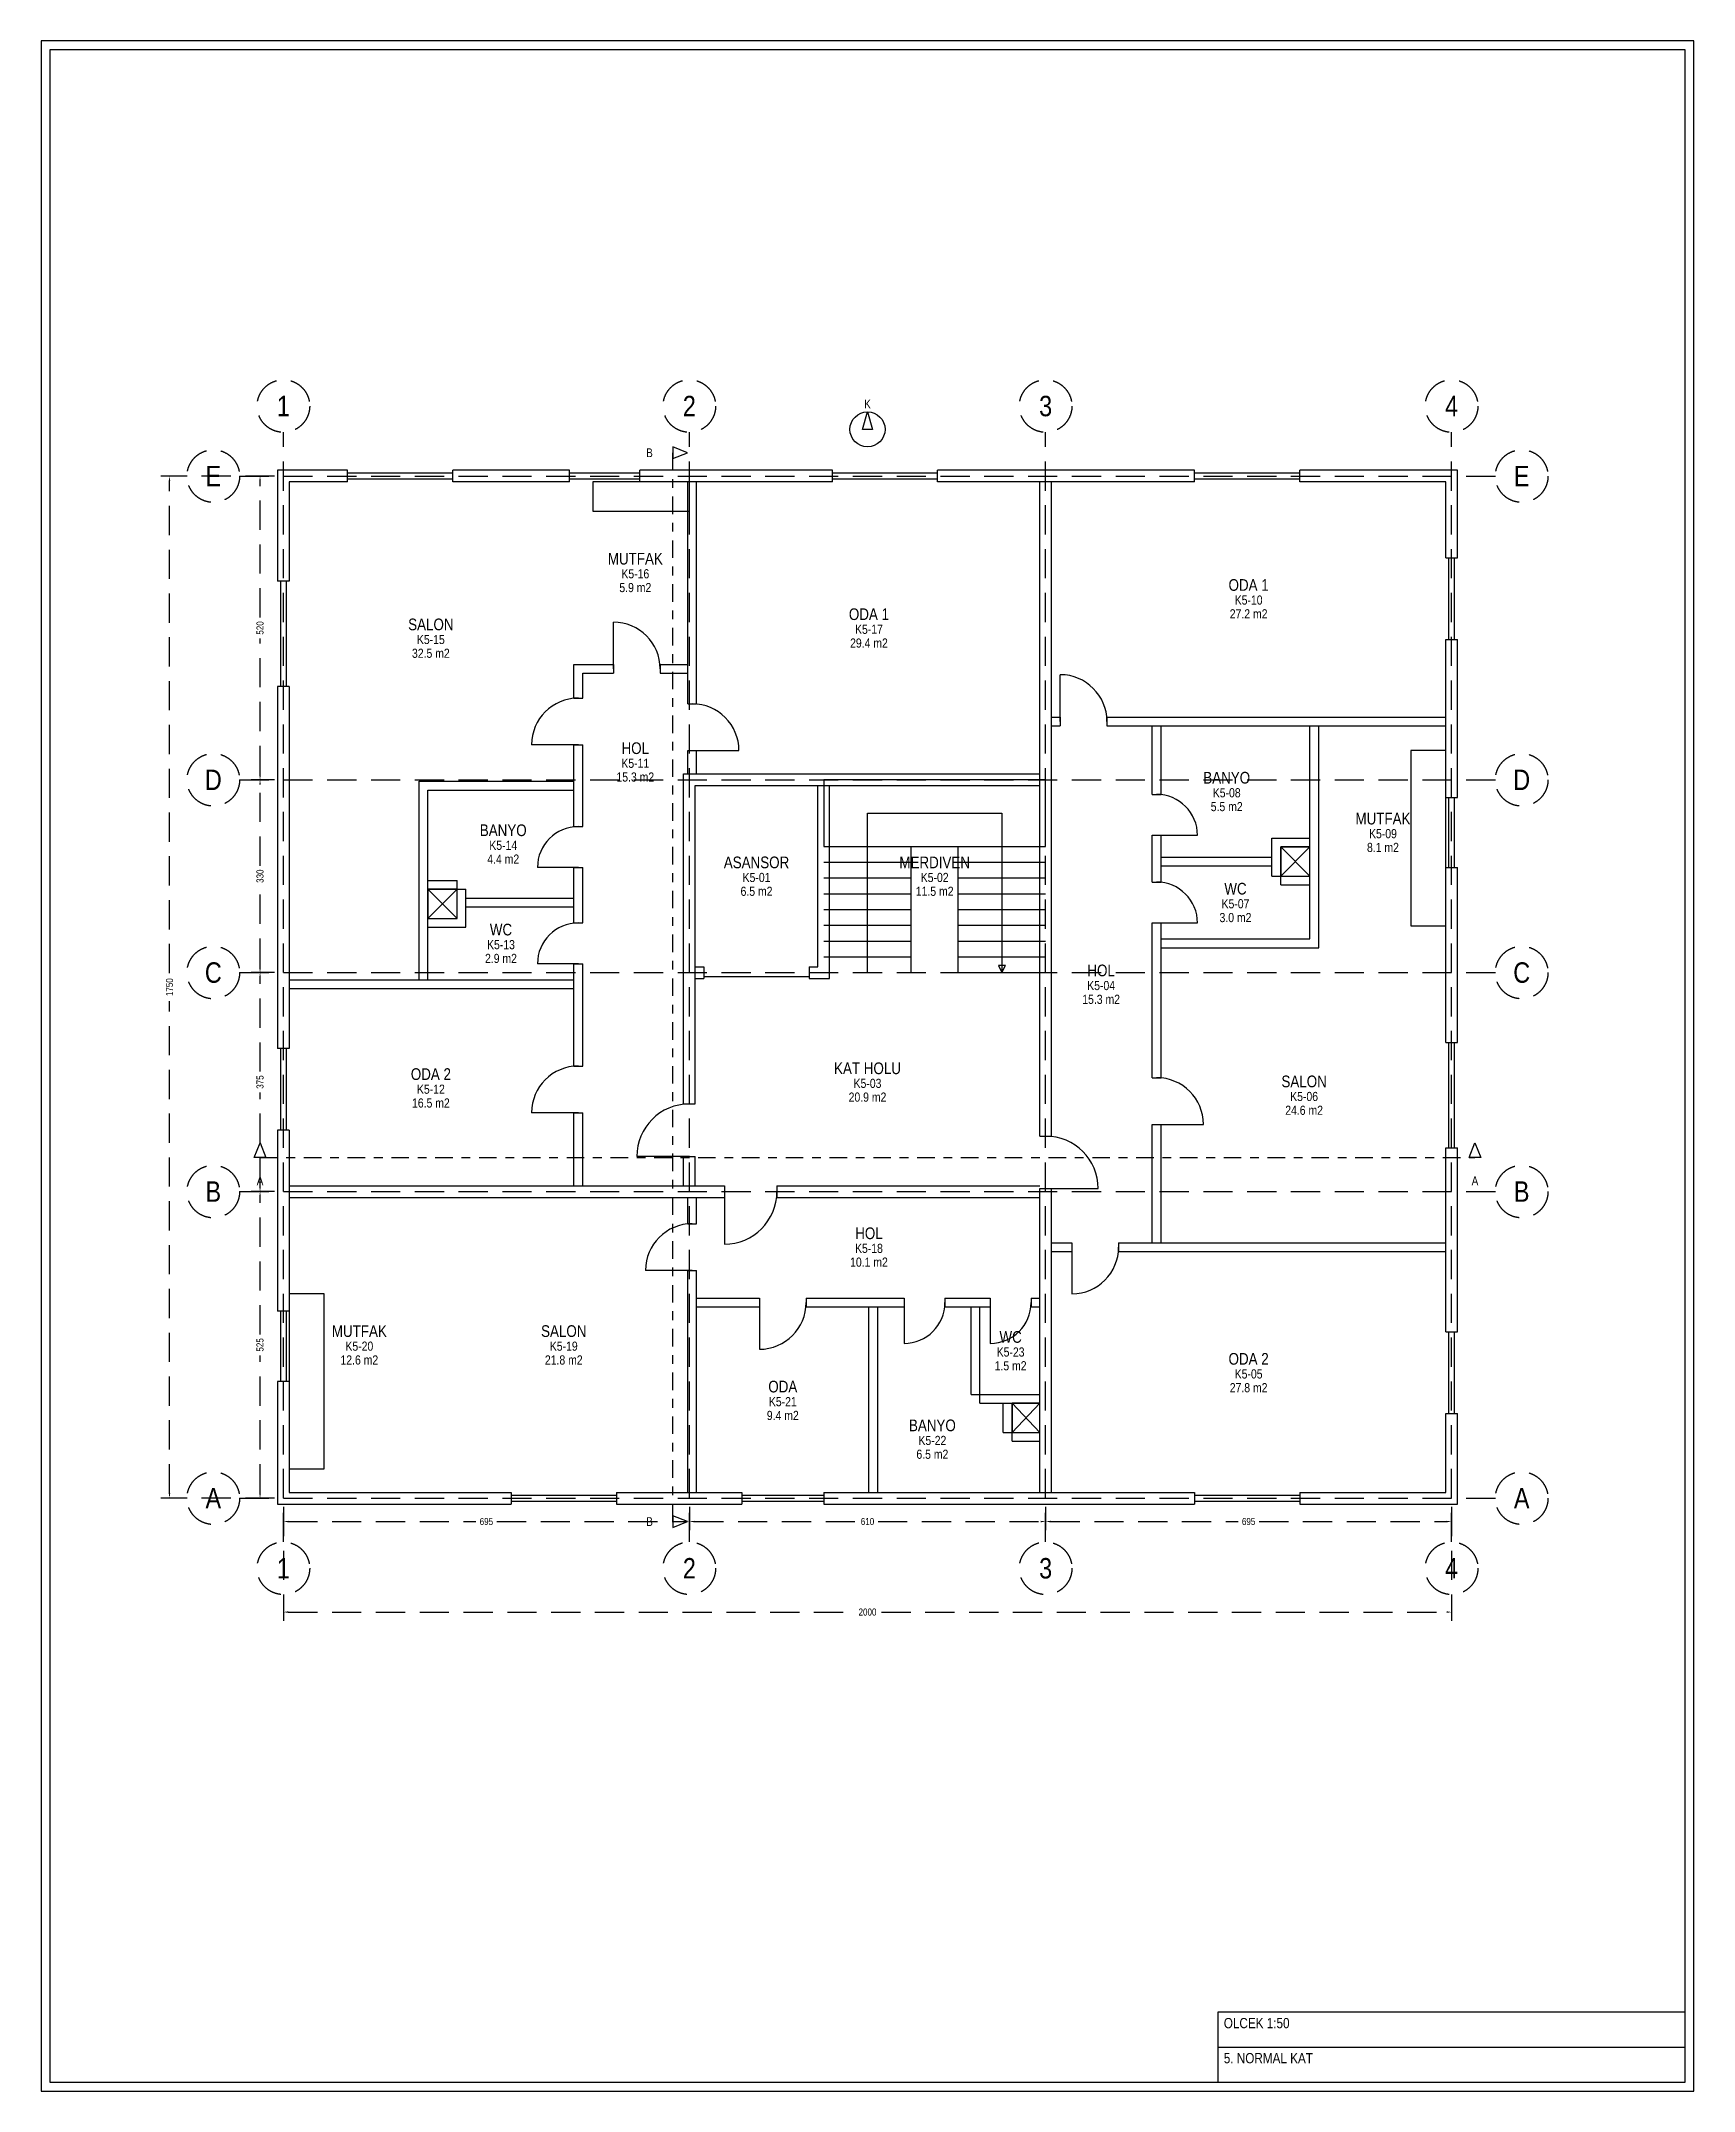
# Model space of a CAD drawing. Header units: millimetres. Extents: x -500 to 372900, y -10150 to 24950.
# Drawn here: x 208100 to 236400, y -10150 to 24950 of the extents above; entities that cross this region are included whole.
import ezdxf
from ezdxf.enums import TextEntityAlignment as Align

# ---------------------------------------------------------------- set-up
doc = ezdxf.new("R2010")
doc.units = ezdxf.units.MM
doc.linetypes.add('DASHED', pattern=[750, 500, -250])
doc.linetypes.add('KESIT_HATTI', pattern=[750, 300, -150, 150, -150])
for name, color, linetype, true_color in [('AKS', 8, 'DASHED', 0x434d58), ('KESIT', 1, 'KESIT_HATTI', 0xc81e1e), ('MERDIVEN', 7, 'Continuous', 0x3c7896), ('SAFT', 7, 'Continuous', 0xc8781e)]:
    doc.layers.add(name, color=color, linetype=linetype, true_color=true_color)
for name, color, linetype in [('CERCEVE', 7, 'Continuous'), ('DUVARLAR', 7, 'Continuous'), ('KAPI-PENCERE', 7, 'Continuous'), ('METIN', 7, 'Continuous'), ('MOBILYA', 7, 'Continuous')]:
    doc.layers.add(name, color=color, linetype=linetype)
doc.styles.get("Standard").update_dxf_attribs({"font": 'arialn.ttf'})
doc.dimstyles.get("Standard").update_dxf_attribs({"dimtxt": 2.5, "dimasz": 2.5, "dimexe": 1.25, "dimexo": 0.625, "dimtad": 1, "dimcen": 2.5, "dimazin": 3, "dimtfac": 1, "dimtmove": 0, "dimatfit": 3})

msp = doc.modelspace()

# ---------------------------------------------------------------- texts
at = {"layer": 'AKS'}
for s, p in [('1', (212250, 18700)), ('2', (219200, 18700)), ('3', (225300, 18700)), ('4', (232250, 18700)), ('E', (211050, 17500)), ('E', (233450, 17500)), ('D', (211050, 12300)), ('D', (233450, 12300)), ('C', (211050, 9000)), ('C', (233450, 9000)), ('B', (211050, 5250)), ('B', (233450, 5250)), ('A', (211050, 0)), ('A', (233450, 0)), ('1', (212250, -1200)), ('2', (219200, -1200)), ('3', (225300, -1200)), ('4', (232250, -1200))]:
    msp.add_text(s, height=350, dxfattribs=at).set_placement(p, align=Align.MIDDLE_CENTER)
at = {"layer": 'KESIT'}
for s, p in [('B', (218516.667, 17900)), ('A', (211850, 5433.333)), ('A', (232650, 5433.333)), ('B', (218516.667, -400))]:
    msp.add_text(s, height=150, dxfattribs=at).set_placement(p, align=Align.MIDDLE_CENTER)
at = {"layer": 'METIN'}
msp.add_text('K', height=150, dxfattribs=at).set_placement((222250, 18735), align=Align.MIDDLE_CENTER)
for s, p in [('OLCEK 1:50', (228350, -8900)), ('5. NORMAL KAT', (228350, -9500))]:
    msp.add_text(s, height=175, dxfattribs=at).set_placement(p, align=Align.TOP_LEFT)

# ---------------------------------------------------------------- blocks, each defined once
blk = doc.blocks.new('_CLOSEDFILLED')
at = {"color": 0, "linetype": 'BYBLOCK'}
blk.add_solid([(-1, 0.16), (0, 0), (-1, -0.16)], dxfattribs=at)
blk = doc.blocks.new('*D64')
at = {"layer": 'AKS'}
for p, q in [((212250, -150), (212250, -550)), ((219200, -150), (219200, -550)), ((212334, -400), (215545, -400)), ((215905, -400), (219116, -400))]:
    blk.add_line(p, q, dxfattribs=at)
at = {"layer": 'Defpoints'}
for p in [(212250, 0), (219200, 0), (212250, -400)]:
    blk.add_point(p, dxfattribs=at)
at = {"layer": 'AKS', "xscale": 84, "yscale": 84, "rotation": 180}
blk.add_blockref('_CLOSEDFILLED', (212250, -400), dxfattribs=at)
at = {"layer": 'AKS', "xscale": 84, "yscale": 84}
blk.add_blockref('_CLOSEDFILLED', (219200, -400), dxfattribs=at)
at = {"layer": 'AKS', "insert": (215725, -400), "char_height": 120, "attachment_point": 5}
blk.add_mtext('695', dxfattribs=at)
blk = doc.blocks.new('*D65')
at = {"layer": 'AKS'}
for p, q in [((219200, -150), (219200, -550)), ((225300, -150), (225300, -550)), ((219284, -400), (222070, -400)), ((222430, -400), (225216, -400))]:
    blk.add_line(p, q, dxfattribs=at)
at = {"layer": 'Defpoints'}
for p in [(219200, 0), (225300, 0), (219200, -400)]:
    blk.add_point(p, dxfattribs=at)
at = {"layer": 'AKS', "xscale": 84, "yscale": 84, "rotation": 180}
blk.add_blockref('_CLOSEDFILLED', (219200, -400), dxfattribs=at)
at = {"layer": 'AKS', "xscale": 84, "yscale": 84}
blk.add_blockref('_CLOSEDFILLED', (225300, -400), dxfattribs=at)
at = {"layer": 'AKS', "insert": (222250, -400), "char_height": 120, "attachment_point": 5}
blk.add_mtext('610', dxfattribs=at)
blk = doc.blocks.new('*D66')
at = {"layer": 'AKS'}
for p, q in [((225300, -150), (225300, -550)), ((232250, -150), (232250, -550)), ((225384, -400), (228595, -400)), ((228955, -400), (232166, -400))]:
    blk.add_line(p, q, dxfattribs=at)
at = {"layer": 'Defpoints'}
for p in [(225300, 0), (232250, 0), (225300, -400)]:
    blk.add_point(p, dxfattribs=at)
at = {"layer": 'AKS', "xscale": 84, "yscale": 84, "rotation": 180}
blk.add_blockref('_CLOSEDFILLED', (225300, -400), dxfattribs=at)
at = {"layer": 'AKS', "xscale": 84, "yscale": 84}
blk.add_blockref('_CLOSEDFILLED', (232250, -400), dxfattribs=at)
at = {"layer": 'AKS', "insert": (228775, -400), "char_height": 120, "attachment_point": 5}
blk.add_mtext('695', dxfattribs=at)
blk = doc.blocks.new('*D67')
at = {"layer": 'AKS'}
for p, q in [((212250, -150), (212250, -2100)), ((232250, -150), (232250, -2100)), ((212334, -1950), (222010, -1950)), ((222490, -1950), (232166, -1950))]:
    blk.add_line(p, q, dxfattribs=at)
at = {"layer": 'Defpoints'}
for p in [(212250, 0), (232250, 0), (212250, -1950)]:
    blk.add_point(p, dxfattribs=at)
at = {"layer": 'AKS', "xscale": 84, "yscale": 84, "rotation": 180}
blk.add_blockref('_CLOSEDFILLED', (212250, -1950), dxfattribs=at)
at = {"layer": 'AKS', "xscale": 84, "yscale": 84}
blk.add_blockref('_CLOSEDFILLED', (232250, -1950), dxfattribs=at)
at = {"layer": 'AKS', "insert": (222250, -1950), "char_height": 120, "attachment_point": 5}
blk.add_mtext('2000', dxfattribs=at)
blk = doc.blocks.new('*D68')
at = {"layer": 'AKS'}
for p, q in [((212100, 5250), (211700, 5250)), ((211850, 2805), (211850, 5166)), ((211850, 84), (211850, 2445)), ((212100, 0), (211700, 0))]:
    blk.add_line(p, q, dxfattribs=at)
at = {"layer": 'Defpoints'}
for p in [(212250, 5250), (211850, 0), (212250, 0)]:
    blk.add_point(p, dxfattribs=at)
at = {"layer": 'AKS', "xscale": 84, "yscale": 84}
for p, rotation in [((211850, 5250), 90), ((211850, 0), 270)]:
    blk.add_blockref('_CLOSEDFILLED', p, dxfattribs=dict(at, rotation=rotation))
at = {"layer": 'AKS', "insert": (211850, 2625), "char_height": 120, "attachment_point": 5, "rotation": 90}
blk.add_mtext('525', dxfattribs=at)
blk = doc.blocks.new('*D69')
at = {"layer": 'AKS'}
for p, q in [((212100, 9000), (211700, 9000)), ((211850, 7305), (211850, 8916)), ((211850, 5334), (211850, 6945)), ((212100, 5250), (211700, 5250))]:
    blk.add_line(p, q, dxfattribs=at)
at = {"layer": 'Defpoints'}
for p in [(212250, 9000), (211850, 5250), (212250, 5250)]:
    blk.add_point(p, dxfattribs=at)
at = {"layer": 'AKS', "xscale": 84, "yscale": 84}
for p, rotation in [((211850, 9000), 90), ((211850, 5250), 270)]:
    blk.add_blockref('_CLOSEDFILLED', p, dxfattribs=dict(at, rotation=rotation))
at = {"layer": 'AKS', "insert": (211850, 7125), "char_height": 120, "attachment_point": 5, "rotation": 90}
blk.add_mtext('375', dxfattribs=at)
blk = doc.blocks.new('*D70')
at = {"layer": 'AKS'}
for p, q in [((212100, 12300), (211700, 12300)), ((211850, 10830), (211850, 12216)), ((211850, 9084), (211850, 10470)), ((212100, 9000), (211700, 9000))]:
    blk.add_line(p, q, dxfattribs=at)
at = {"layer": 'Defpoints'}
for p in [(212250, 12300), (211850, 9000), (212250, 9000)]:
    blk.add_point(p, dxfattribs=at)
at = {"layer": 'AKS', "xscale": 84, "yscale": 84}
for p, rotation in [((211850, 12300), 90), ((211850, 9000), 270)]:
    blk.add_blockref('_CLOSEDFILLED', p, dxfattribs=dict(at, rotation=rotation))
at = {"layer": 'AKS', "insert": (211850, 10650), "char_height": 120, "attachment_point": 5, "rotation": 90}
blk.add_mtext('330', dxfattribs=at)
blk = doc.blocks.new('*D71')
at = {"layer": 'AKS'}
for p, q in [((212100, 17500), (211700, 17500)), ((211850, 15080), (211850, 17416)), ((211850, 12384), (211850, 14720)), ((212100, 12300), (211700, 12300))]:
    blk.add_line(p, q, dxfattribs=at)
at = {"layer": 'Defpoints'}
for p in [(212250, 17500), (211850, 12300), (212250, 12300)]:
    blk.add_point(p, dxfattribs=at)
at = {"layer": 'AKS', "xscale": 84, "yscale": 84}
for p, rotation in [((211850, 17500), 90), ((211850, 12300), 270)]:
    blk.add_blockref('_CLOSEDFILLED', p, dxfattribs=dict(at, rotation=rotation))
at = {"layer": 'AKS', "insert": (211850, 14900), "char_height": 120, "attachment_point": 5, "rotation": 90}
blk.add_mtext('520', dxfattribs=at)
blk = doc.blocks.new('*D72')
at = {"layer": 'AKS'}
for p, q in [((212100, 17500), (210150, 17500)), ((210300, 8990), (210300, 17416)), ((210300, 84), (210300, 8510)), ((212100, 0), (210150, 0))]:
    blk.add_line(p, q, dxfattribs=at)
at = {"layer": 'Defpoints'}
for p in [(212250, 17500), (210300, 0), (212250, 0)]:
    blk.add_point(p, dxfattribs=at)
at = {"layer": 'AKS', "xscale": 84, "yscale": 84}
for p, rotation in [((210300, 17500), 90), ((210300, 0), 270)]:
    blk.add_blockref('_CLOSEDFILLED', p, dxfattribs=dict(at, rotation=rotation))
at = {"layer": 'AKS', "insert": (210300, 8750), "char_height": 120, "attachment_point": 5, "rotation": 90}
blk.add_mtext('1750', dxfattribs=at)
blk = doc.blocks.new('MAHAL_ETIKET')
at = {"layer": 'METIN'}
for tag, height, p in [('MAHAL_ADI', 100, (0, 118)), ('MAHAL_KOD', 78, (0, -11)), ('ALAN', 78, (0, -129))]:
    blk.add_attdef(tag, text='', height=height, dxfattribs=at).set_placement(p, align=Align.MIDDLE_CENTER)

# ---------------------------------------------------------------- dimensions: what is measured, and where the dimension line sits
at = {"layer": 'AKS'}
for base, p1, p2, text, picture, middle in [((210300, 0), (212250, 0), (212250, 17500), '1750', '*D72', (210300, 8750)), ((211850, 12300), (212250, 12300), (212250, 17500), '520', '*D71', (211850, 14900)), ((211850, 9000), (212250, 9000), (212250, 12300), '330', '*D70', (211850, 10650)), ((211850, 5250), (212250, 5250), (212250, 9000), '375', '*D69', (211850, 7125)), ((211850, 0), (212250, 0), (212250, 5250), '525', '*D68', (211850, 2625))]:
    dim = msp.add_linear_dim(base=base, p1=p1, p2=p2, angle=90, text=text, dimstyle='Standard', override={"dimtxt": 120, "dimasz": 84, "dimexe": 150, "dimexo": 150, "dimgap": 80}, dxfattribs=at)
    dim.commit()
    dim.dimension.update_dxf_attribs({"geometry": picture, "text_midpoint": middle})
for base, p1, p2, text, picture, middle in [((212250, -400), (212250, 0), (219200, 0), '695', '*D64', (215725, -400)), ((212250, -1950), (212250, 0), (232250, 0), '2000', '*D67', (222250, -1950)), ((219200, -400), (219200, 0), (225300, 0), '610', '*D65', (222250, -400)), ((225300, -400), (225300, 0), (232250, 0), '695', '*D66', (228775, -400))]:
    dim = msp.add_linear_dim(base=base, p1=p1, p2=p2, text=text, dimstyle='Standard', override={"dimtxt": 120, "dimasz": 84, "dimexe": 150, "dimexo": 150, "dimgap": 80}, dxfattribs=at)
    dim.commit()
    dim.dimension.update_dxf_attribs({"geometry": picture, "text_midpoint": middle})

# ---------------------------------------------------------------- linework, layer by layer
at = {"layer": 'AKS', "linetype": 'DASHED'}
for p, q in [((212250, -750), (212250, 18250)), ((219200, -750), (219200, 18250)), ((225300, -750), (225300, 18250)), ((232250, -750), (232250, 18250)), ((211500, 17500), (233000, 17500)), ((211500, 12300), (233000, 12300)), ((211500, 9000), (233000, 9000)), ((211500, 5250), (233000, 5250)), ((211500, 0), (233000, 0))]:
    msp.add_line(p, q, dxfattribs=at)
at = {"layer": 'AKS'}
for centre in [(212250, 18700), (219200, 18700), (225300, 18700), (232250, 18700), (211050, 17500), (233450, 17500), (211050, 12300), (233450, 12300), (211050, 9000), (233450, 9000), (211050, 5250), (233450, 5250), (211050, 0), (233450, 0), (212250, -1200), (219200, -1200), (225300, -1200), (232250, -1200)]:
    msp.add_circle(centre, 450, dxfattribs=at)
at = {"layer": 'CERCEVE'}
msp.add_line((228250, -9400), (236250, -9400), dxfattribs=at)
for points in [[(208100, -10150), (236400, -10150), (236400, 24950), (208100, 24950)], [(208250, -10000), (236250, -10000), (236250, 24800), (208250, 24800)], [(222250, 18600), (222334, 18300), (222166, 18300)], [(228250, -10000), (236250, -10000), (236250, -8800), (228250, -8800)]]:
    msp.add_lwpolyline(points, close=True, dxfattribs=at)
msp.add_circle((222250, 18300), 300, dxfattribs=at)
at = {"layer": 'DUVARLAR'}
for p, q in [((213350, 17600), (212150, 17600)), ((212150, 17600), (212150, 15700)), ((213350, 17400), (213350, 17600)), ((217150, 17600), (215150, 17600)), ((215150, 17400), (215150, 17600)), ((217150, 17400), (217150, 17600)), ((221650, 17600), (218350, 17600)), ((218350, 17400), (218350, 17600)), ((221650, 17400), (221650, 17600)), ((227850, 17600), (223450, 17600)), ((223450, 17400), (223450, 17600)), ((227850, 17400), (227850, 17600)), ((232350, 17600), (229650, 17600)), ((229650, 17400), (229650, 17600)), ((232350, 16100), (232350, 17600)), ((213350, 17400), (212350, 17400)), ((212350, 17400), (212350, 15700)), ((217150, 17400), (215150, 17400)), ((221650, 17400), (218350, 17400)), ((219175, 13600), (219175, 17400)), ((219325, 13600), (219325, 17400)), ((227850, 17400), (223450, 17400)), ((225200, 6200), (225200, 17400)), ((225400, 6200), (225400, 17400)), ((232150, 17400), (229650, 17400)), ((232150, 16100), (232150, 17400)), ((232150, 16100), (232350, 16100)), ((212350, 15700), (212150, 15700)), ((232150, 12000), (232150, 14700)), ((232150, 14700), (232350, 14700)), ((232350, 12000), (232350, 14700)), ((217225, 14275), (217900, 14275)), ((217225, 13700), (217225, 14275)), ((217375, 14125), (217900, 14125)), ((217375, 13700), (217375, 14125)), ((217900, 14275), (217900, 14125)), ((218700, 14275), (219175, 14275)), ((218700, 14275), (218700, 14125)), ((218700, 14125), (219175, 14125)), ((212150, 13900), (212150, 7700)), ((212350, 13900), (212150, 13900)), ((212350, 13900), (212350, 7700)), ((217225, 13700), (217375, 13700)), ((219175, 13600), (219325, 13600)), ((225400, 13375), (225550, 13375)), ((225550, 13375), (225550, 13225)), ((226350, 13375), (232150, 13375)), ((226350, 13375), (226350, 13225)), ((225400, 13225), (225550, 13225)), ((226350, 13225), (232150, 13225)), ((227125, 12050), (227125, 13225)), ((227275, 12050), (227275, 13225)), ((229825, 9575), (229825, 13225)), ((229975, 9425), (229975, 13225)), ((217225, 11500), (217225, 12900)), ((217225, 12900), (217375, 12900)), ((217375, 11500), (217375, 12900)), ((219175, 12400), (219175, 12800)), ((219175, 12800), (219325, 12800)), ((219325, 12400), (219325, 12800)), ((219100, 12400), (225200, 12400)), ((219100, 6750), (219100, 12400)), ((214575, 12275), (217225, 12275)), ((214575, 8875), (214575, 12275)), ((214725, 12125), (217225, 12125)), ((214725, 8875), (214725, 12125)), ((219300, 12200), (225200, 12200)), ((219300, 6750), (219300, 12200)), ((221400, 9100), (221400, 12200)), ((221600, 8900), (221600, 12200)), ((227125, 12050), (227275, 12050)), ((232150, 12000), (232350, 12000)), ((217225, 11500), (217375, 11500)), ((227125, 10550), (227125, 11350)), ((227125, 11350), (227275, 11350)), ((227275, 10550), (227275, 11350)), ((229175, 11300), (229825, 11300)), ((229175, 10650), (229175, 11300)), ((227275, 10975), (229175, 10975)), ((229325, 11150), (229825, 11150)), ((229325, 10500), (229325, 11150)), ((214725, 10575), (215225, 10575)), ((215225, 9925), (215225, 10575)), ((217225, 9850), (217225, 10800)), ((217225, 10800), (217375, 10800)), ((217375, 9850), (217375, 10800)), ((227125, 10550), (227275, 10550)), ((227275, 10825), (229175, 10825)), ((229175, 10650), (229825, 10650)), ((232150, 7800), (232150, 10800)), ((232150, 10800), (232350, 10800)), ((232350, 7800), (232350, 10800)), ((214725, 10425), (215375, 10425)), ((215375, 9775), (215375, 10425)), ((215375, 10275), (217225, 10275)), ((229325, 10500), (229825, 10500)), ((214725, 9925), (215225, 9925)), ((215375, 10125), (217225, 10125)), ((217225, 9850), (217375, 9850)), ((227125, 7200), (227125, 9850)), ((227125, 9850), (227275, 9850)), ((227275, 7200), (227275, 9850)), ((214725, 9775), (215375, 9775)), ((227275, 9575), (229825, 9575)), ((217225, 7400), (217225, 9150)), ((217225, 9150), (217375, 9150)), ((217375, 7400), (217375, 9150)), ((227275, 9425), (229975, 9425)), ((212350, 8875), (217225, 8875)), ((219300, 9100), (219450, 9100)), ((219300, 8900), (219450, 8900)), ((219450, 9100), (219450, 8900)), ((221250, 9100), (221400, 9100)), ((221250, 9100), (221250, 8900)), ((221250, 8900), (221600, 8900)), ((212350, 8725), (217225, 8725)), ((232150, 7800), (232350, 7800)), ((212350, 7700), (212150, 7700)), ((217225, 7400), (217375, 7400)), ((227125, 7200), (227275, 7200)), ((219100, 6750), (219300, 6750)), ((217225, 5350), (217225, 6600)), ((217225, 6600), (217375, 6600)), ((217375, 5350), (217375, 6600)), ((227125, 4375), (227125, 6400)), ((227125, 6400), (227275, 6400)), ((227275, 4375), (227275, 6400)), ((212150, 6300), (212150, 3200)), ((212350, 6300), (212150, 6300)), ((212350, 6300), (212350, 3200)), ((225200, 6200), (225400, 6200)), ((232150, 2850), (232150, 6000)), ((232150, 6000), (232350, 6000)), ((232350, 2850), (232350, 6000)), ((219100, 5350), (219100, 5850)), ((219100, 5850), (219300, 5850)), ((219300, 5350), (219300, 5850)), ((212350, 5350), (219800, 5350)), ((219800, 5350), (219800, 5150)), ((220700, 5350), (225200, 5350)), ((220700, 5350), (220700, 5150)), ((225200, 100), (225200, 5300)), ((225200, 5300), (225400, 5300)), ((225400, 100), (225400, 5300)), ((212350, 5150), (219800, 5150)), ((219175, 4700), (219175, 5150)), ((219325, 4700), (219325, 5150)), ((220700, 5150), (225200, 5150)), ((219175, 4700), (219325, 4700)), ((225400, 4375), (225750, 4375)), ((225400, 4225), (225750, 4225)), ((225750, 4375), (225750, 4225)), ((226550, 4375), (232150, 4375)), ((226550, 4375), (226550, 4225)), ((226550, 4225), (232150, 4225)), ((219175, 100), (219175, 3900)), ((219175, 3900), (219325, 3900)), ((219325, 100), (219325, 3900)), ((212350, 3200), (212150, 3200)), ((219325, 3425), (220400, 3425)), ((219325, 3275), (220400, 3275)), ((220400, 3425), (220400, 3275)), ((221200, 3425), (222875, 3425)), ((221200, 3425), (221200, 3275)), ((221200, 3275), (222875, 3275)), ((222275, 100), (222275, 3275)), ((222425, 100), (222425, 3275)), ((222875, 3425), (222875, 3275)), ((223575, 3425), (224350, 3425)), ((223575, 3425), (223575, 3275)), ((223575, 3275), (224350, 3275)), ((224025, 1775), (224025, 3275)), ((224175, 1625), (224175, 3275)), ((224350, 3425), (224350, 3275)), ((225050, 3425), (225200, 3425)), ((225050, 3425), (225050, 3275)), ((225050, 3275), (225200, 3275)), ((232150, 2850), (232350, 2850)), ((212150, 2000), (212150, -100)), ((212350, 2000), (212150, 2000)), ((212350, 2000), (212350, 100)), ((224025, 1775), (225200, 1775)), ((224175, 1625), (225200, 1625)), ((224575, 1125), (224575, 1625)), ((224725, 975), (224725, 1625)), ((232150, 100), (232150, 1450)), ((232150, 1450), (232350, 1450)), ((232350, -100), (232350, 1450)), ((224575, 1125), (225200, 1125)), ((224725, 975), (225200, 975)), ((212350, 100), (216150, 100)), ((216150, 100), (216150, -100)), ((217950, 100), (220100, 100)), ((217950, 100), (217950, -100)), ((220100, 100), (220100, -100)), ((221500, 100), (227850, 100)), ((221500, 100), (221500, -100)), ((227850, 100), (227850, -100)), ((229650, 100), (232150, 100)), ((229650, 100), (229650, -100)), ((212150, -100), (216150, -100)), ((217950, -100), (220100, -100)), ((221500, -100), (227850, -100)), ((229650, -100), (232350, -100))]:
    msp.add_line(p, q, dxfattribs=at)
at = {"layer": 'KAPI-PENCERE'}
for p, q in [((215150, 17550), (213350, 17550)), ((218350, 17550), (217150, 17550)), ((223450, 17550), (221650, 17550)), ((229650, 17550), (227850, 17550)), ((215150, 17450), (213350, 17450)), ((218350, 17450), (217150, 17450)), ((223450, 17450), (221650, 17450)), ((229650, 17450), (227850, 17450)), ((232200, 14700), (232200, 16100)), ((232300, 14700), (232300, 16100)), ((212200, 15700), (212200, 13900)), ((212300, 15700), (212300, 13900)), ((217900, 14200), (217900, 15000)), ((225550, 13300), (225550, 14100)), ((217300, 12900), (216500, 12900)), ((219250, 12800), (220050, 12800)), ((232200, 10800), (232200, 12000)), ((232300, 10800), (232300, 12000)), ((227200, 11350), (227900, 11350)), ((217300, 10800), (216600, 10800)), ((227200, 9850), (227900, 9850)), ((217300, 9150), (216600, 9150)), ((219450, 8933.333), (221250, 8933.333)), ((221250, 8933.333), (221250, 8900)), ((232200, 6000), (232200, 7800)), ((232300, 6000), (232300, 7800)), ((212200, 7700), (212200, 6300)), ((212300, 7700), (212300, 6300)), ((217300, 6600), (216500, 6600)), ((227200, 6400), (228000, 6400)), ((219200, 5850), (218300, 5850)), ((225300, 5300), (226200, 5300)), ((219800, 5250), (219800, 4350)), ((225750, 4300), (225750, 3500)), ((219250, 3900), (218450, 3900)), ((212200, 3200), (212200, 2000)), ((212300, 3200), (212300, 2000)), ((220400, 3350), (220400, 2550)), ((222875, 3350), (222875, 2650)), ((224350, 3350), (224350, 2650)), ((232200, 1450), (232200, 2850)), ((232300, 1450), (232300, 2850)), ((216150, 50), (217950, 50)), ((220100, 50), (221500, 50)), ((227850, 50), (229650, 50)), ((216150, -50), (217950, -50)), ((220100, -50), (221500, -50)), ((227850, -50), (229650, -50))]:
    msp.add_line(p, q, dxfattribs=at)
for centre, radius, start, end in [((217900, 14200), 800, 0, 90), ((225550, 13300), 800, 0, 90), ((217300, 12900), 800, 90, 180), ((219250, 12800), 800, 0, 90), ((227200, 11350), 700, 0, 90), ((217300, 10800), 700, 90, 180), ((227200, 9850), 700, 0, 90), ((217300, 9150), 700, 90, 180), ((217300, 6600), 800, 90, 180), ((227200, 6400), 800, 0, 90), ((219200, 5850), 900, 90, 180), ((225300, 5300), 900, 0, 90), ((219800, 5250), 900, -90, 0), ((219250, 3900), 800, 90, 180), ((225750, 4300), 800, -90, 0), ((220400, 3350), 800, -90, 0), ((222875, 3350), 700, -90, 0), ((224350, 3350), 700, -90, 0)]:
    msp.add_arc(centre, radius, start, end, dxfattribs=at)
at = {"layer": 'KESIT', "linetype": 'KESIT_HATTI'}
for p, q in [((218916.667, -400), (218916.667, 17900)), ((211850, 5833.333), (232650, 5833.333))]:
    msp.add_line(p, q, dxfattribs=at)
at = {"layer": 'KESIT'}
for points in [[(219166.667, 17900), (218916.667, 18000), (218916.667, 17800)], [(211850, 6083.333), (211950, 5833.333), (211750, 5833.333)], [(232650, 6083.333), (232750, 5833.333), (232550, 5833.333)], [(219166.667, -400), (218916.667, -300), (218916.667, -500)]]:
    msp.add_lwpolyline(points, close=True, dxfattribs=at)
at = {"layer": 'MERDIVEN'}
for p, q in [((222250, 9000), (222250, 11730)), ((222250, 11730), (224550, 11730)), ((224550, 11730), (224550, 9000)), ((221500, 11160), (223000, 11160)), ((221500, 10890), (223000, 10890)), ((223000, 9000), (223000, 11160)), ((223800, 9000), (223800, 11160)), ((223800, 10890), (225300, 10890)), ((221500, 10620), (223000, 10620)), ((223800, 10620), (225300, 10620)), ((221500, 10350), (223000, 10350)), ((223800, 10350), (225300, 10350)), ((221500, 10080), (223000, 10080)), ((223800, 10080), (225300, 10080)), ((221500, 9810), (223000, 9810)), ((221500, 9540), (223000, 9540)), ((223800, 9810), (225300, 9810)), ((223800, 9540), (225300, 9540)), ((221500, 9270), (223000, 9270)), ((223800, 9270), (225300, 9270)), ((223800, 9000), (225300, 9000))]:
    msp.add_line(p, q, dxfattribs=at)
for points in [[(221500, 11160), (225300, 11160), (225300, 12300), (221500, 12300)], [(224550, 9000), (224610, 9120), (224490, 9120)]]:
    msp.add_lwpolyline(points, close=True, dxfattribs=at)
at = {"layer": 'MOBILYA'}
for points in [[(217550, 16900), (219200, 16900), (219200, 17400), (217550, 17400)], [(231550, 9800), (232150, 9800), (232150, 12800), (231550, 12800)], [(212350, 500), (212950, 500), (212950, 3500), (212350, 3500)]]:
    msp.add_lwpolyline(points, close=True, dxfattribs=at)
at = {"layer": 'SAFT'}
for p, q in [((229325, 10650), (229825, 11150)), ((229825, 10650), (229325, 11150)), ((214725, 9925), (215225, 10425)), ((215225, 9925), (214725, 10425)), ((224725, 1125), (225200, 1625)), ((225200, 1125), (224725, 1625))]:
    msp.add_line(p, q, dxfattribs=at)
for points in [[(229325, 10650), (229825, 10650), (229825, 11150), (229325, 11150)], [(214725, 9925), (215225, 9925), (215225, 10425), (214725, 10425)], [(224725, 1125), (225200, 1125), (225200, 1625), (224725, 1625)]]:
    msp.add_lwpolyline(points, close=True, dxfattribs=at)

# ---------------------------------------------------------------- block references
at = {"layer": 'METIN', "xscale": 2, "yscale": 2}
for p, values in [((218275, 15850), {'MAHAL_ADI': 'MUTFAK', 'MAHAL_KOD': 'K5-16', 'ALAN': '5.9 m2'}), ((228775, 15400), {'MAHAL_ADI': 'ODA 1', 'MAHAL_KOD': 'K5-10', 'ALAN': '27.2 m2'}), ((222275, 14900), {'MAHAL_ADI': 'ODA 1', 'MAHAL_KOD': 'K5-17', 'ALAN': '29.4 m2'}), ((214774.384, 14724.75), {'MAHAL_ADI': 'SALON', 'MAHAL_KOD': 'K5-15', 'ALAN': '32.5 m2'}), ((218274.524, 12605.823), {'MAHAL_ADI': 'HOL', 'MAHAL_KOD': 'K5-11', 'ALAN': '15.3 m2'}), ((228400, 12100), {'MAHAL_ADI': 'BANYO', 'MAHAL_KOD': 'K5-08', 'ALAN': '5.5 m2'}), ((231075, 11400), {'MAHAL_ADI': 'MUTFAK', 'MAHAL_KOD': 'K5-09', 'ALAN': '8.1 m2'}), ((216013.77, 11200.488), {'MAHAL_ADI': 'BANYO', 'MAHAL_KOD': 'K5-14', 'ALAN': '4.4 m2'}), ((220350, 10650), {'MAHAL_ADI': 'ASANSOR', 'MAHAL_KOD': 'K5-01', 'ALAN': '6.5 m2'}), ((223400, 10650), {'MAHAL_ADI': 'MERDIVEN', 'MAHAL_KOD': 'K5-02', 'ALAN': '11.5 m2'}), ((228550, 10200), {'MAHAL_ADI': 'WC', 'MAHAL_KOD': 'K5-07', 'ALAN': '3.0 m2'}), ((215975, 9500), {'MAHAL_ADI': 'WC', 'MAHAL_KOD': 'K5-13', 'ALAN': '2.9 m2'}), ((226250, 8800), {'MAHAL_ADI': 'HOL', 'MAHAL_KOD': 'K5-04', 'ALAN': '15.3 m2'}), ((222250, 7125), {'MAHAL_ADI': 'KAT HOLU', 'MAHAL_KOD': 'K5-03', 'ALAN': '20.9 m2'}), ((214775, 7025), {'MAHAL_ADI': 'ODA 2', 'MAHAL_KOD': 'K5-12', 'ALAN': '16.5 m2'}), ((229725, 6900), {'MAHAL_ADI': 'SALON', 'MAHAL_KOD': 'K5-06', 'ALAN': '24.6 m2'}), ((222275, 4300), {'MAHAL_ADI': 'HOL', 'MAHAL_KOD': 'K5-18', 'ALAN': '10.1 m2'}), ((213550, 2625), {'MAHAL_ADI': 'MUTFAK', 'MAHAL_KOD': 'K5-20', 'ALAN': '12.6 m2'}), ((217050, 2625), {'MAHAL_ADI': 'SALON', 'MAHAL_KOD': 'K5-19', 'ALAN': '21.8 m2'}), ((224700, 2525), {'MAHAL_ADI': 'WC', 'MAHAL_KOD': 'K5-23', 'ALAN': '1.5 m2'}), ((228775, 2150), {'MAHAL_ADI': 'ODA 2', 'MAHAL_KOD': 'K5-05', 'ALAN': '27.8 m2'}), ((220800, 1675), {'MAHAL_ADI': 'ODA', 'MAHAL_KOD': 'K5-21', 'ALAN': '9.4 m2'}), ((223360.822, 1010.822), {'MAHAL_ADI': 'BANYO', 'MAHAL_KOD': 'K5-22', 'ALAN': '6.5 m2'})]:
    msp.add_blockref('MAHAL_ETIKET', p, dxfattribs=at).add_auto_attribs(values)

msp.set_redraw_order([(e.dxf.handle, doc.entitydb.next_handle()) for e in msp.query("TEXT MTEXT ATTDEF DIMENSION ARC_DIMENSION")])  # texts and dimensions are drawn at this point

doc.saveas('drawing.dxf')
